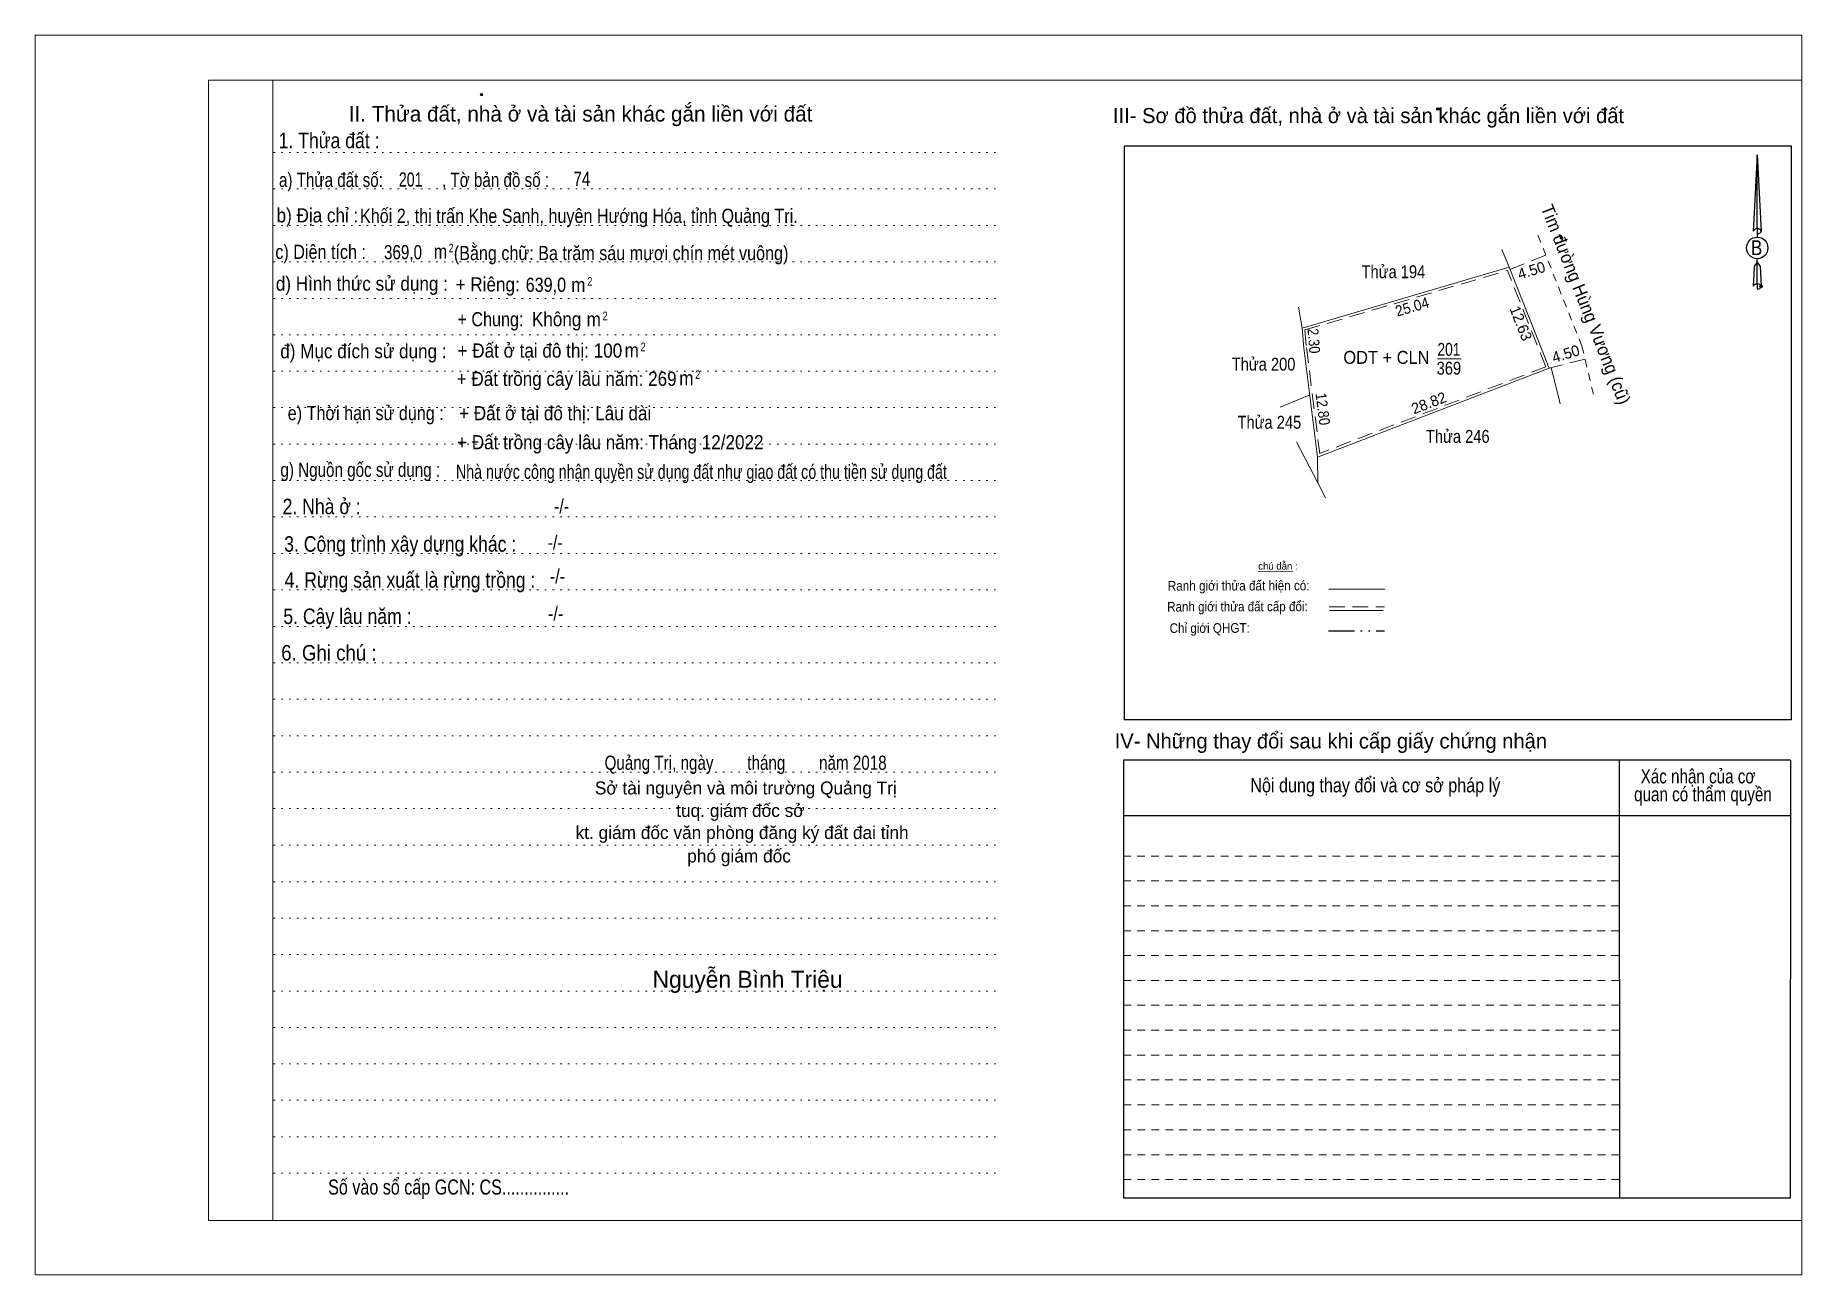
# Model space of a CAD drawing. Header units: metres. Extents: x 551100 to 552438, y 1839250 to 1839432.
# Drawn here: x 551323.2 to 551528.3, y 1839253.1 to 1839397.1 of the extents above; entities that cross this region are included whole.
import ezdxf
from ezdxf.enums import TextEntityAlignment as Align

# ---------------------------------------------------------------- set-up
doc = ezdxf.new("R2010")
doc.units = ezdxf.units.M
doc.header["$LTSCALE"] = 0.6
doc.header["$PDMODE"] = 32
doc.header["$PDSIZE"] = 0.3
for name, pattern in [('DASH_DOUBLE_DOT', [9.2, 5, -1.2, 0.3, -1.2, 0.3, -1.2]), ('DOTTED', [1.5, 0.3, -1.2]), ('MEDIUM_DASHED', [4.5, 3, -1.5]), ('SHORT_DASHED', [2.7, 1.5, -1.2])]:
    doc.linetypes.add(name, pattern=pattern)
for name, color, linetype, lineweight in [('1', 7, 'DOTTED', 13), ('10', 7, 'Continuous', 13), ('18', 7, 'Continuous', 25), ('2', 7, 'SHORT_DASHED', 13), ('28', 7, 'Continuous', 25), ('5', 7, 'Continuous', 13), ('55', 7, 'Continuous', 13)]:
    doc.layers.add(name, color=color, linetype=linetype, lineweight=lineweight)

msp = doc.modelspace()

# ---------------------------------------------------------------- texts
at = {"layer": '10'}
for s, height, rotation, width, p in [('Tim đường Hùng Vương (cũ)', 1.5, 291.661, 0.95, (551502.5703, 1839365.5468)), ('25.04', 1.25, 16.379, 0.95, (551483.2738, 1839364.9525)), ('2.30', 1.25, 274.743, 0.9, (551471.0606, 1839361.5367)), ('12.80', 1.25, 277.136, 0.9, (551472.105, 1839353.5926))]:
    msp.add_text(s, height=height, rotation=rotation, dxfattribs=dict(at, width=width)).set_placement(p, align=Align.CENTER)
for s, width, p in [('Thửa 194', 0.85, (551480.92, 1839368.87)), ('Thửa 200', 0.85, (551465.84, 1839358.13)), ('ODT + CLN', 0.95, (551480.11, 1839358.92)), ('201', 0.8, (551487.37, 1839359.85)), ('369', 0.85, (551487.365, 1839357.67)), ('Thửa 245', 0.85, (551466.51, 1839351.38)), ('Thửa 246', 0.85, (551488.395, 1839349.74))]:
    msp.add_text(s, height=1.5, dxfattribs=dict(at, width=width)).set_placement(p, align=Align.CENTER)
for s, rotation, p in [('4.50', 17.066, (551497.1366, 1839369.1786)), ('12.63', 291.709, (551495.15, 1839363.3962)), ('4.50', 17.066, (551501.1266, 1839359.4886)), ('28.82', 20.982, (551485.2662, 1839353.7949))]:
    msp.add_text(s, height=1.25, rotation=rotation, dxfattribs=at).set_placement(p, align=Align.CENTER)
at = {"layer": '18'}
for s, height, p in [('II. Thửa đất, nhà ở và tài sản khác gắn liền với đất', 1.8, (551386.49, 1839387.07)), ('Sở tài nguyên và môi trường Quảng Trị', 1.5, (551405.69, 1839308.89)), ('tuq. giám đốc sở', 1.5, (551405.06, 1839306.27)), ('kt. giám đốc văn phòng đăng ký đất đai tỉnh', 1.5, (551405.255, 1839303.71)), ('phó giám đốc', 1.5, (551404.905, 1839300.99)), ('Nguyễn Bình Triệu', 1.98, (551405.895, 1839286.42))]:
    msp.add_text(s, height=height, dxfattribs=at).set_placement(p, align=Align.CENTER)
for s, height, width, p in [('1. Thửa đất :', 1.8, 0.85, (551357.275, 1839383.97)), ('a) Thửa đất số:              , Tờ bản đồ số : ', 1.65, 0.8, (551367.39, 1839379.47)), ('201', 1.65, 0.75, (551366.755, 1839379.51)), ('74', 1.65, 0.8, (551386.645, 1839379.59)), ('b) Địa chỉ : ', 1.65, 0.9, (551356.2, 1839375.35)), (' Khối 2, thị trấn Khe Sanh, huyện Hướng Hóa, tỉnh Quảng Trị.', 1.65, 0.85, (551386.035, 1839375.29)), ('c) Diện tích :                                                   ', 1.65, 0.85, (551369.585, 1839371.11)), ('369,0', 1.65, 0.8, (551365.865, 1839371.07)), (' m', 1.65, 0.85, (551369.955, 1839371.15)), ('2', 1, 0.75, (551371.455, 1839371.87)), ('(Bằng chữ: Ba trăm sáu mươi chín mét vuông)', 1.65, 0.85, (551391.2, 1839370.97)), ('B', 1.728, 0.85, (551523.115, 1839371.55)), ('d) Hình thức sử dụng :', 1.65, 0.9, (551361.085, 1839367.42)), ('+ Riêng: ', 1.65, 0.9, (551375.975, 1839367.33)), ('639,0', 1.65, 0.85, (551382.465, 1839367.28)), (' m', 1.65, 0.9, (551385.955, 1839367.28)), ('2', 1, 0.8, (551387.57, 1839368)), ('       + Chung:', 1.65, 0.85, (551374.2, 1839363.28)), ('Không', 1.65, 0.9, (551383.71, 1839363.29)), (' m', 1.65, 0.9, (551387.745, 1839363.27)), ('2', 1, 0.8, (551389.34, 1839363.99)), ('đ) Mục đích sử dụng :', 1.65, 0.9, (551361.265, 1839359.57)), ('+ Đất ở tại đô thị: 100', 1.65, 0.9, (551381.765, 1839359.64)), (' m', 1.65, 0.9, (551392.155, 1839359.67)), ('2', 1, 0.8, (551393.75, 1839360.39)), ('+ Đất trồng cây lâu năm: 269', 1.65, 0.9, (551384.875, 1839356.36)), (' m', 1.65, 0.9, (551398.505, 1839356.44)), ('2', 1, 0.8, (551400.1, 1839357.16)), ('e) Thời hạn sử dụng :', 1.65, 0.85, (551361.535, 1839352.38)), ('+ Đất ở tại đô thị: Lâu dài', 1.65, 0.9, (551383.54, 1839352.36)), ('+ Đất trồng cây lâu năm: Tháng 12/2022', 1.65, 0.9, (551389.945, 1839348.99)), ('g) Nguồn gốc sử dụng :', 1.65, 0.8, (551360.9, 1839345.79)), ('Nhà nước công nhận quyền sử dụng đất như giao đất có thu tiền sử dụng đất', 1.65, 0.75, (551400.53, 1839345.56)), ('2. Nhà ở :', 1.8, 0.85, (551356.415, 1839341.45)), ('3. Công trình xây dựng khác :', 1.8, 0.85, (551365.54, 1839337.09)), ('4. Rừng sản xuất là rừng trồng :', 1.8, 0.85, (551366.675, 1839332.91)), ('5. Cây lâu năm :', 1.8, 0.85, (551359.41, 1839328.69)), ('6. Ghi chú :', 1.8, 0.9, (551357.255, 1839324.45)), ('Quảng Trị, ngày        tháng        năm 2018', 1.65, 0.8, (551405.665, 1839311.75)), ('Số vào sổ cấp GCN: CS...............', 1.75, 0.8, (551371.16, 1839262.4))]:
    msp.add_text(s, height=height, dxfattribs=dict(at, width=width)).set_placement(p, align=Align.CENTER)
at = {"layer": '28'}
for s, p in [('III- Sơ đồ thửa đất, nhà ở và tài sản khác gắn liền với đất', (551478.03, 1839386.89)), ('IV- Những thay đổi sau khi cấp giấy chứng nhận', (551473.655, 1839314.23))]:
    msp.add_text(s, height=1.75, dxfattribs=at).set_placement(p, align=Align.CENTER)
for s, width, p in [('-/-', 0.85, (551384.285, 1839341.55)), ('-/-', 0.85, (551383.545, 1839337.35)), ('-/-', 0.85, (551383.805, 1839333.41)), ('-/-', 0.85, (551383.595, 1839329.09)), ('Nội dung thay đổi và cơ sở pháp lý', 0.85, (551478.82, 1839309.13)), ('Xác nhận của cơ', 0.8, (551516.305, 1839310.17)), (' quan có thẩm quyền', 0.8, (551516.635, 1839308.09))]:
    msp.add_text(s, height=1.65, dxfattribs=dict(at, width=width)).set_placement(p, align=Align.CENTER)
at = {"layer": '55'}
msp.add_text('chú dẫn :', height=0.8323, rotation=359.976, dxfattribs=at).set_placement((551467.5048, 1839335.0088), align=Align.CENTER)
at = {"layer": '55', "width": 0.9}
for s, height, p in [('Ranh giới thửa đất hiện có:', 1.13, (551462.9438, 1839332.5876)), ('Ranh giới thửa đất cấp đổi:', 1.12, (551462.7988, 1839330.1574)), ('Chỉ giới QHGT:', 1.125, (551459.5788, 1839327.6604))]:
    msp.add_text(s, height=height, rotation=0.127, dxfattribs=at).set_placement(p, align=Align.CENTER)

# ---------------------------------------------------------------- hatches: boundary and pattern name
at = {"layer": '10'}
msp.add_hatch(color=256, dxfattribs=at).paths.add_polyline_path([(551500.59, 1839373.42), (551500.57, 1839373.47), (551500.5, 1839373.47), (551500.46, 1839373.5), (551500.44, 1839373.53), (551500.43, 1839373.56), (551500.44, 1839373.6), (551500.44, 1839373.66), (551500.44, 1839373.74), (551500.43, 1839373.8), (551500.38, 1839373.87), (551500.31, 1839373.91), (551500.23, 1839373.92), (551500.14, 1839373.91), (551500.16, 1839373.86), (551500.25, 1839373.86), (551500.29, 1839373.84), (551500.31, 1839373.81), (551500.32, 1839373.75), (551500.3, 1839373.67), (551500.28, 1839373.59), (551500.3, 1839373.52), (551500.34, 1839373.46), (551500.42, 1839373.42), (551500.5, 1839373.4)])

# ---------------------------------------------------------------- linework, layer by layer
at = {"layer": '1', "linetype": 'Continuous'}
for p, q in [((551343.25, 1839391.89), (551528.35, 1839391.89)), ((551343.25, 1839391.89), (551343.25, 1839259.39)), ((551528.35, 1839391.89), (551528.35, 1839258.27)), ((551343.25, 1839259.39), (551528.35, 1839259.39))]:
    msp.add_line(p, q, dxfattribs=at)
at = {"layer": '1'}
for p, q in [((551350.75, 1839391.89), (551350.75, 1839259.39)), ((551350.75, 1839391.89), (551350.75, 1839259.39)), ((551350.83, 1839383.47), (551435.37, 1839383.47)), ((551350.83, 1839379.25), (551435.37, 1839379.25)), ((551350.83, 1839375.01), (551435.37, 1839375.01)), ((551350.83, 1839370.77), (551435.37, 1839370.77)), ((551350.83, 1839366.53), (551435.37, 1839366.53)), ((551350.83, 1839362.29), (551435.37, 1839362.29)), ((551350.83, 1839358.07), (551435.37, 1839358.07)), ((551350.83, 1839353.83), (551435.37, 1839353.83)), ((551350.83, 1839349.59), (551435.37, 1839349.59)), ((551350.83, 1839345.35), (551435.37, 1839345.35)), ((551350.83, 1839341.13), (551435.37, 1839341.13)), ((551350.83, 1839336.89), (551435.37, 1839336.89)), ((551350.83, 1839332.65), (551435.37, 1839332.65)), ((551350.83, 1839328.41), (551435.37, 1839328.41)), ((551350.83, 1839324.17), (551435.37, 1839324.17)), ((551350.83, 1839319.95), (551435.37, 1839319.95)), ((551350.83, 1839315.71), (551435.37, 1839315.71)), ((551350.83, 1839311.47), (551435.37, 1839311.47)), ((551350.83, 1839307.25), (551435.37, 1839307.25)), ((551350.83, 1839303.01), (551435.37, 1839303.01)), ((551350.83, 1839298.75), (551435.37, 1839298.75)), ((551350.83, 1839294.53), (551435.37, 1839294.53)), ((551350.83, 1839290.31), (551435.37, 1839290.31)), ((551350.83, 1839286.05), (551435.37, 1839286.05)), ((551350.83, 1839281.81), (551435.37, 1839281.81)), ((551350.83, 1839277.59), (551435.37, 1839277.59)), ((551350.83, 1839273.35), (551435.37, 1839273.35)), ((551350.83, 1839269.11), (551435.37, 1839269.11)), ((551350.83, 1839264.87), (551435.37, 1839264.87))]:
    msp.add_line(p, q, dxfattribs=at)
at = {"layer": '1', "linetype": 'Continuous'}
for points in [[(551323.15, 1839253.09), (551528.35, 1839253.09), (551528.35, 1839397.09), (551323.15, 1839397.09)], [(551350.75, 1839391.89), (551528.35, 1839391.89), (551528.35, 1839259.39), (551350.75, 1839259.39)]]:
    msp.add_lwpolyline(points, close=True, dxfattribs=at)
at = {"layer": '10', "linetype": 'SHORT_DASHED'}
for q in [(551497.65, 1839374.01), (551504.23, 1839355.05)]:
    msp.add_line((551502.82, 1839360.99), q, dxfattribs=at)
at = {"layer": '10'}
for p, q in [((551494.35, 1839370.14), (551493.53, 1839372.21)), ((551469.89, 1839365.5), (551470.33, 1839363.08)), ((551486.04, 1839359.51), (551488.8, 1839359.51)), ((551499.24, 1839358.49), (551500.28, 1839354.27)), ((551471.2, 1839355.33), (551467.78, 1839353.9)), ((551473.05, 1839343.34), (551472.13, 1839345.09))]:
    msp.add_line(p, q, dxfattribs=at)
at = {"layer": '10', "linetype": 'MEDIUM_DASHED'}
for p, q in [((551470.65, 1839362.86), (551494.17, 1839369.77)), ((551498.63, 1839371.55), (551494.17, 1839369.77)), ((551498.63, 1839358.58), (551494.17, 1839369.77)), ((551470.65, 1839362.86), (551470.82, 1839360.81)), ((551470.82, 1839360.83), (551472.36, 1839348.51)), ((551503.18, 1839359.46), (551499.02, 1839358.41)), ((551498.63, 1839358.58), (551472.36, 1839348.51))]:
    msp.add_line(p, q, dxfattribs=at)
at = {"layer": '10'}
for points in [[(551500.59, 1839373.42), (551500.57, 1839373.47), (551500.5, 1839373.47), (551500.46, 1839373.5), (551500.44, 1839373.53), (551500.43, 1839373.56), (551500.44, 1839373.6), (551500.44, 1839373.66), (551500.44, 1839373.74), (551500.43, 1839373.8), (551500.38, 1839373.87), (551500.31, 1839373.91), (551500.23, 1839373.92), (551500.14, 1839373.91), (551500.16, 1839373.86), (551500.25, 1839373.86), (551500.29, 1839373.84), (551500.31, 1839373.81), (551500.32, 1839373.75), (551500.3, 1839373.67), (551500.28, 1839373.59), (551500.3, 1839373.52), (551500.34, 1839373.46), (551500.42, 1839373.42), (551500.5, 1839373.4)], [(551494.35, 1839370.14), (551499.02, 1839358.41), (551472.11, 1839348.09), (551470.52, 1839360.79), (551470.33, 1839363.08)]]:
    msp.add_lwpolyline(points, close=True, dxfattribs=at)
msp.add_lwpolyline([(551472.11, 1839348.09), (551472.13, 1839345.09), (551469.65, 1839349.84)], dxfattribs=at)
at = {"layer": '18'}
for p, q in [((551523.17, 1839383.19), (551523.63, 1839374.33)), ((551523.17, 1839383.19), (551523.63, 1839374.33)), ((551523.17, 1839383.19), (551523.63, 1839374.33)), ((551522.79, 1839375.73), (551522.71, 1839374.35)), ((551523.17, 1839374.63), (551523.17, 1839374.29)), ((551523.17, 1839374.29), (551523.17, 1839374.03)), ((551523.17, 1839374.03), (551523.17, 1839373.69)), ((551523.17, 1839374.03), (551523.17, 1839373.69)), ((551523.17, 1839374.03), (551523.17, 1839373.69)), ((551523.63, 1839374.33), (551523.63, 1839374.35)), ((551523.17, 1839370.73), (551523.17, 1839371.13)), ((551523.17, 1839370.73), (551523.17, 1839371.13)), ((551523.17, 1839370.73), (551523.17, 1839371.13)), ((551523.17, 1839370.73), (551523.51, 1839370.23)), ((551523.17, 1839370.73), (551523.51, 1839370.23)), ((551523.17, 1839370.73), (551523.51, 1839370.23)), ((551523.51, 1839370.23), (551523.63, 1839367.93)), ((551523.51, 1839370.23), (551523.63, 1839367.93)), ((551523.51, 1839370.23), (551523.63, 1839367.93)), ((551523.17, 1839368.23), (551523.17, 1839367.89)), ((551523.17, 1839367.89), (551523.17, 1839367.63))]:
    msp.add_line(p, q, dxfattribs=at)
for points in [[(551523.17, 1839374.63), (551523.17, 1839383.19), (551522.79, 1839375.73)], [(551523.17, 1839368.23), (551523.17, 1839370.73), (551522.83, 1839370.23), (551522.79, 1839369.29), (551522.71, 1839367.93)]]:
    msp.add_lwpolyline(points, dxfattribs=at)
for centre, start_param, end_param in [((551523.184, 1839374.3232), 1.57079633, 3.07445202), ((551523.184, 1839374.3232), 0.06714063, 1.57079633), ((551523.184, 1839374.3232), 4.71238898, 6.28318531), ((551523.184, 1839367.9027), 2.49106941, 3.07427841), ((551523.184, 1839367.9027), 1.57079633, 2.49106941), ((551523.184, 1839367.9027), 0.06714063, 1.57079633), ((551523.184, 1839367.9027), 4.71238898, 6.28318531)]:
    msp.add_ellipse(centre, major_axis=(0.4535, 0), ratio=0.655448, start_param=start_param, end_param=end_param, dxfattribs=at)
msp.add_ellipse((551523.1836, 1839372.3847), major_axis=(0, 1.258), ratio=0.983453, dxfattribs=at)
msp.add_point((551523.63, 1839367.93), dxfattribs=at)
at = {"layer": '2'}
for p, q in [((551507.13, 1839298.85), (551449.55, 1839298.85)), ((551507.13, 1839295.95), (551449.55, 1839295.95)), ((551507.13, 1839293.05), (551449.55, 1839293.05)), ((551507.13, 1839290.17), (551449.55, 1839290.17)), ((551507.15, 1839287.27), (551449.55, 1839287.27)), ((551507.15, 1839284.39), (551449.55, 1839284.39)), ((551507.15, 1839281.49), (551449.55, 1839281.49)), ((551507.15, 1839278.59), (551449.55, 1839278.59)), ((551507.15, 1839275.71), (551449.55, 1839275.71)), ((551507.17, 1839272.81), (551449.55, 1839272.81)), ((551507.17, 1839269.91), (551449.55, 1839269.91)), ((551507.17, 1839267.03), (551449.55, 1839267.03)), ((551507.17, 1839264.13), (551449.55, 1839264.13))]:
    msp.add_line(p, q, dxfattribs=at)
at = {"layer": '28'}
for p, q in [((551449.63, 1839384.21), (551449.63, 1839317.57)), ((551527.15, 1839317.57), (551449.63, 1839317.57)), ((551507.13, 1839312.87), (551507.17, 1839261.99)), ((551527.07, 1839312.87), (551527.03, 1839261.99)), ((551527.07, 1839306.41), (551449.55, 1839306.41)), ((551527.03, 1839261.99), (551449.55, 1839261.99))]:
    msp.add_line(p, q, dxfattribs=at)
at = {"layer": '28', "linetype": 'SHORT_DASHED', "lineweight": 13}
msp.add_line((551507.13, 1839301.73), (551449.55, 1839301.73), dxfattribs=at)
at = {"layer": '28'}
for points in [[(551527.15, 1839317.57), (551527.15, 1839384.21), (551449.63, 1839384.21)], [(551527.07, 1839312.87), (551449.55, 1839312.87), (551449.55, 1839261.99)]]:
    msp.add_lwpolyline(points, dxfattribs=at)
msp.add_point((551486.09, 1839388.53), dxfattribs=at)
at = {"layer": '5'}
msp.add_point((551374.97, 1839390.19), dxfattribs=at)
at = {"layer": '55'}
for p, q in [((551465.18, 1839334.79), (551469.25, 1839334.77)), ((551473.43, 1839332.74), (551479.93, 1839332.74)), ((551473.49, 1839330.26), (551479.73, 1839330.26)), ((551473.49, 1839330.26), (551479.73, 1839330.26))]:
    msp.add_line(p, q, dxfattribs=at)
at = {"layer": '55', "linetype": 'MEDIUM_DASHED'}
msp.add_line((551473.47, 1839330.7), (551479.87, 1839330.7), dxfattribs=at)
at = {"layer": '55', "linetype": 'DASH_DOUBLE_DOT', "lineweight": 25}
msp.add_line((551473.39, 1839327.88), (551479.89, 1839327.88), dxfattribs=at)

msp.set_redraw_order([(e.dxf.handle, doc.entitydb.next_handle()) for e in msp.query("TEXT MTEXT ATTDEF DIMENSION ARC_DIMENSION")])  # texts and dimensions are drawn at this point

doc.saveas('drawing.dxf')
